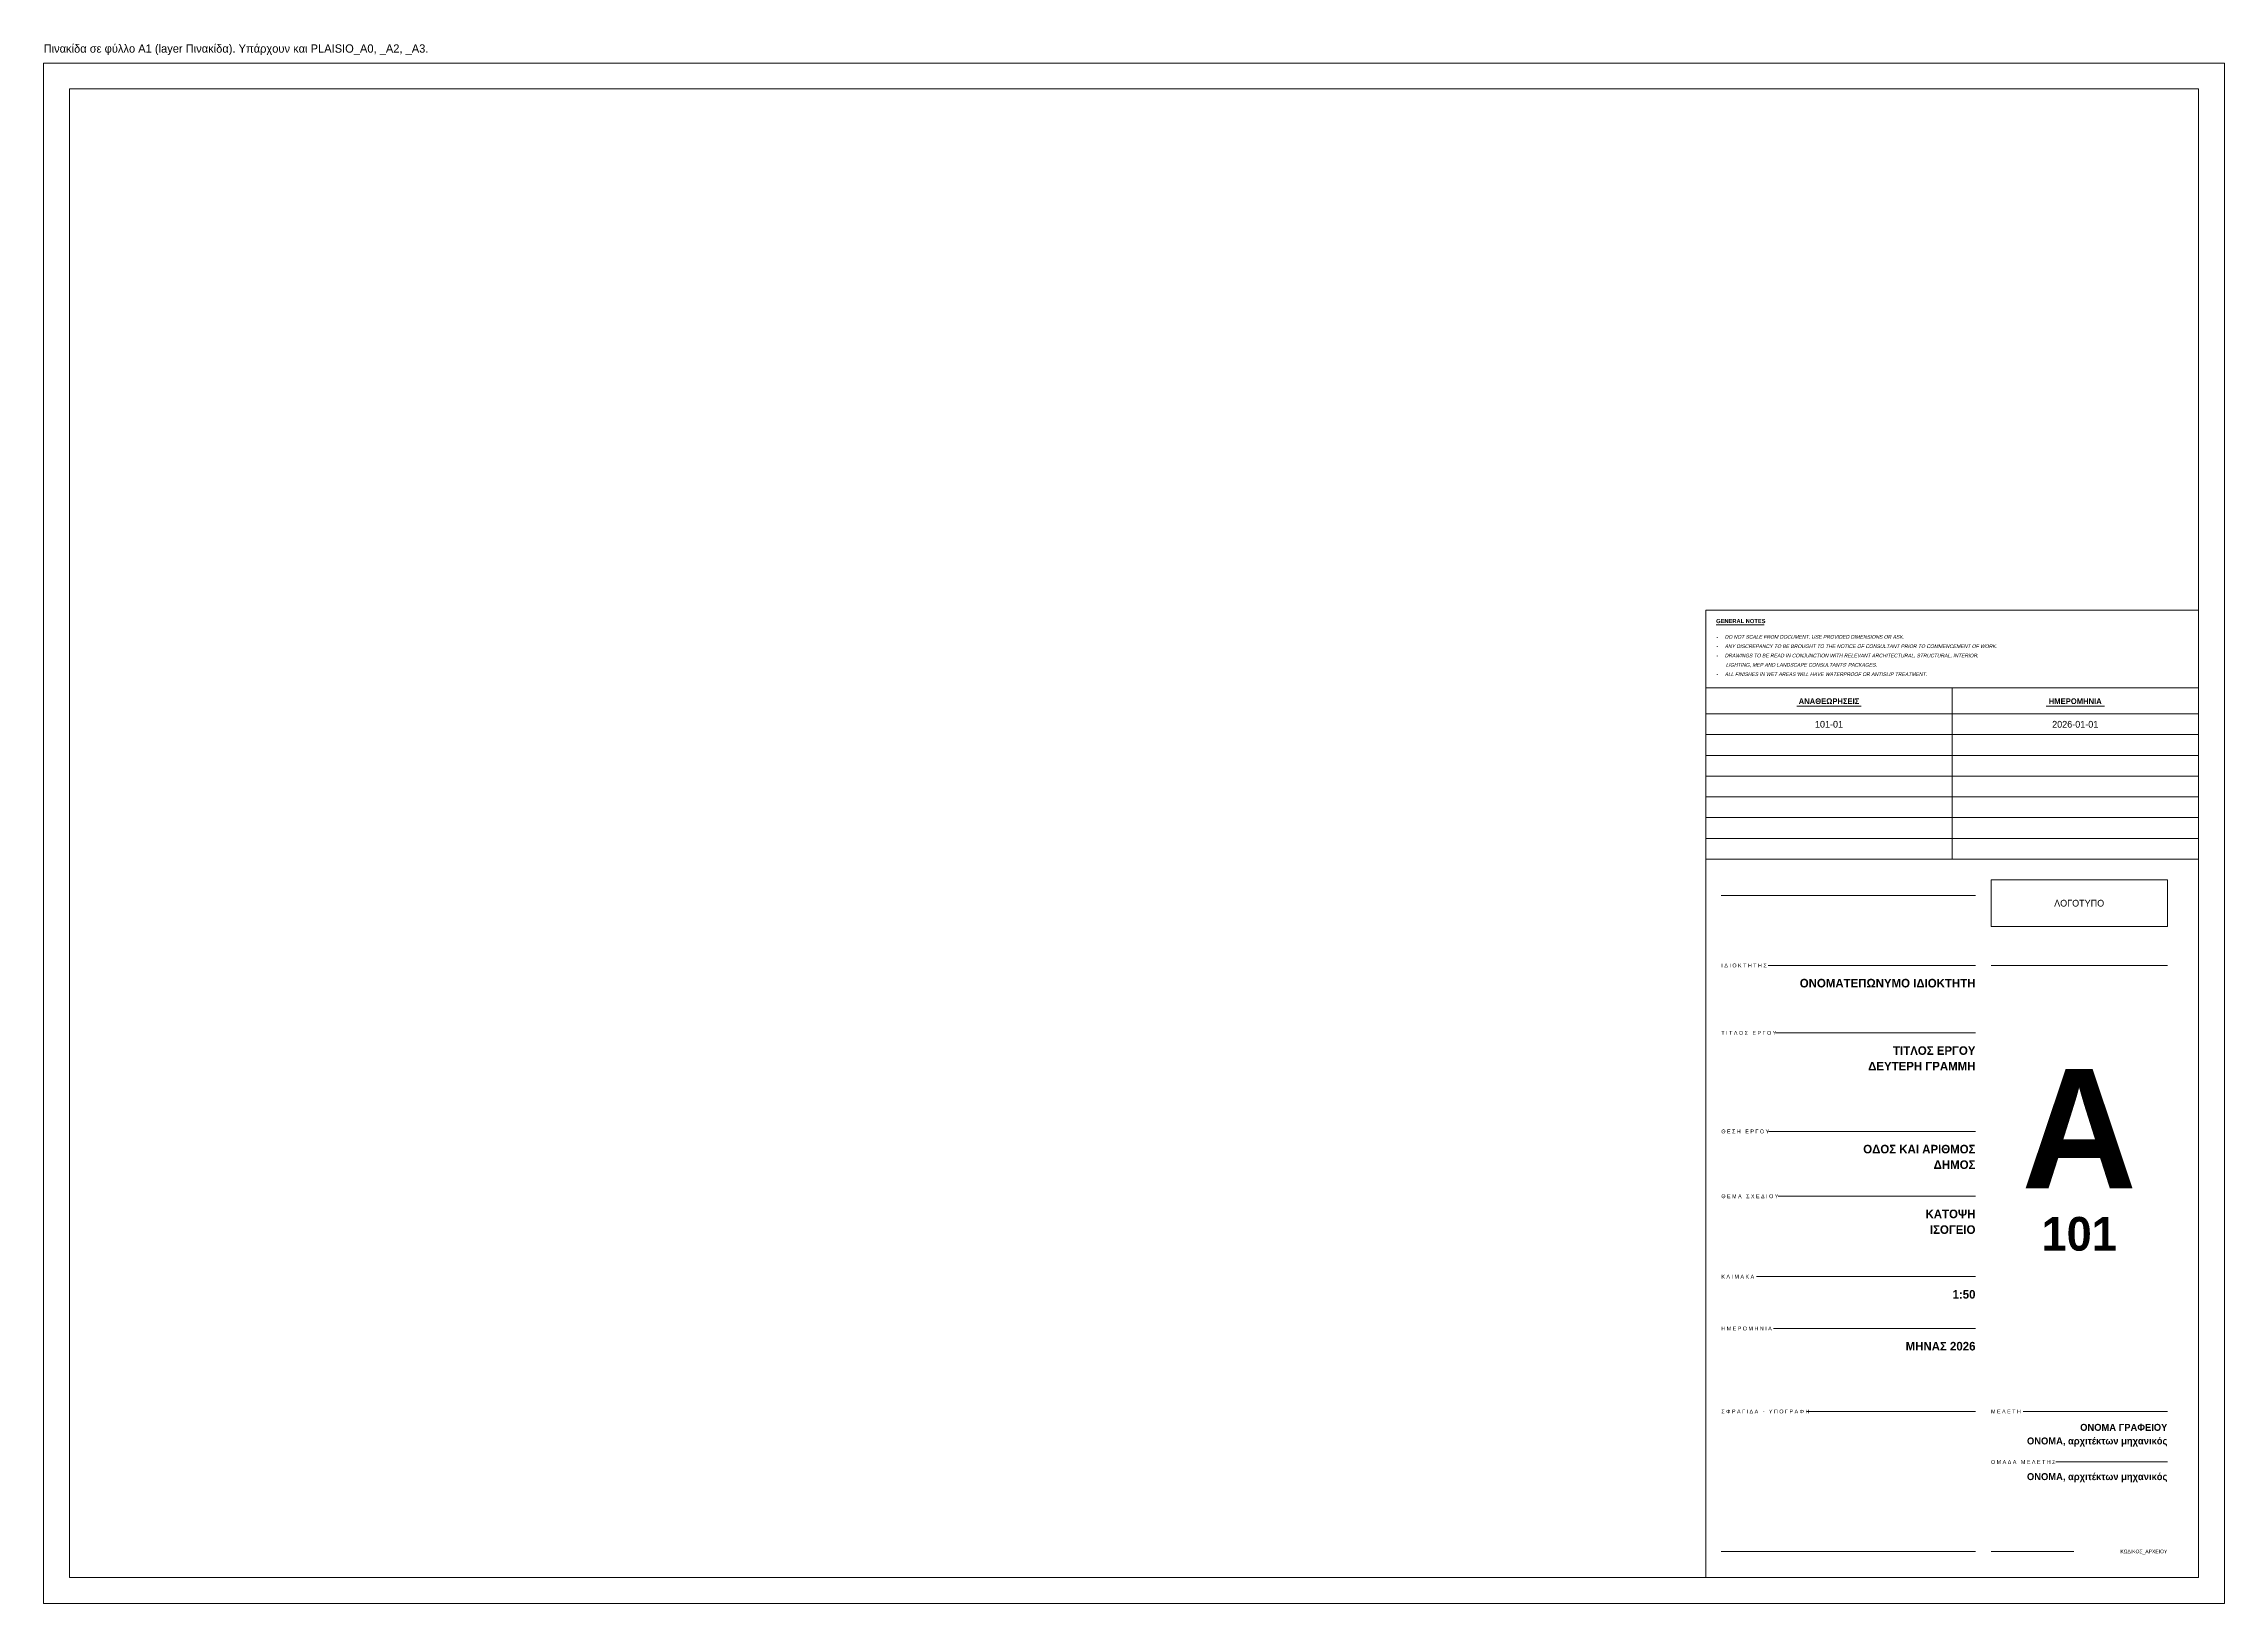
# Model space of a CAD drawing. Extents: x 0 to 269, y -106 to 0.
# Drawn here: x 23.1 to 44.12, y -24.97 to -9.93 of the extents above; entities that cross this region are included whole.
import ezdxf
from ezdxf.enums import TextEntityAlignment as Align

# ---------------------------------------------------------------- set-up
doc = ezdxf.new("R2010")
doc.units = 0
doc.layers.add('KIT-Οδηγίες', color=140, linetype='Continuous', plot=False)
doc.layers.add('Πινακίδα', color=61, linetype='Continuous', lineweight=18)
doc.styles.add('KIT', font='Commissioner-Regular.ttf')
doc.styles.add('KIT-B', font='Commissioner-Bold.ttf')
doc.styles.add('KIT-L', font='Commissioner-Light.ttf')

msp = doc.modelspace()

# ---------------------------------------------------------------- texts
at = {"layer": 'KIT-Οδηγίες', "style": 'KIT'}
msp.add_text('Πινακίδα σε φύλλο A1 (layer Πινακίδα). Υπάρχουν και PLAISIO_A0, _A2, _A3.', height=0.08, dxfattribs=at).set_placement((23.1, -10.02))

# ---------------------------------------------------------------- blocks, each defined once
blk = doc.blocks.new('PLAISIO_A1_25')
at = {"color": 252}
blk.add_lwpolyline([(0, 0), (21.025, 0), (21.025, 14.85), (0, 14.85)], close=True, dxfattribs=at)
at = {"color": 62}
blk.add_lwpolyline([(0.25, 0.25), (20.775, 0.25), (20.775, 14.6), (0.25, 14.6)], close=True, dxfattribs=at)
blk = doc.blocks.new('PINAKIDA_25')
at = {"color": 62}
for p, q in [((-4.6, 6.575), (-2.15, 6.575)), ((-4.148, 5.9), (-2.15, 5.9)), ((-2, 5.9), (-0.3, 5.9)), ((-4.077, 5.25), (-2.15, 5.25)), ((-4.144, 4.3), (-2.15, 4.3)), ((-4.053, 3.675), (-2.15, 3.675)), ((-4.26, 2.9), (-2.15, 2.9)), ((-4.096, 2.4), (-2.15, 2.4)), ((-3.777, 1.6), (-2.15, 1.6)), ((-1.691, 1.6), (-0.3, 1.6)), ((-1.374, 1.113), (-0.3, 1.113)), ((-4.6, 0.25), (-2.15, 0.25)), ((-2, 0.25), (-1.2, 0.25))]:
    blk.add_line(p, q, dxfattribs=at)
blk.add_lwpolyline([(-4.75, 0), (0, 0), (0, 6.925), (-4.75, 6.925)], close=True)
at = {"color": 252}
blk.add_lwpolyline([(-2, 6.275), (-0.3, 6.275), (-0.3, 6.725), (-2, 6.725)], close=True, dxfattribs=at)
at = {"color": 252, "style": 'KIT-L'}
blk.add_text('ΛΟΓΟΤΥΠΟ', height=0.065, dxfattribs=at).set_placement((-1.15, 6.5), align=Align.MIDDLE_CENTER)
at = {"style": 'KIT-L'}
for s, p in [('Ι Δ Ι Ο Κ Τ Η Τ Η Σ', (-4.6, 5.881)), ('Τ Ι Τ Λ Ο Σ   Ε Ρ Γ Ο Υ', (-4.6, 5.231)), ('Θ Ε Σ Η   Ε Ρ Γ Ο Υ', (-4.6, 4.281)), ('Θ Ε Μ Α   Σ Χ Ε Δ Ι Ο Υ', (-4.6, 3.656)), ('Κ Λ Ι Μ Α Κ Α', (-4.6, 2.881)), ('Η Μ Ε Ρ Ο Μ Η Ν Ι Α', (-4.6, 2.381)), ('Σ Φ Ρ Α Γ Ι Δ Α   -   Υ Π Ο Γ Ρ Α Φ Η', (-4.6, 1.581)), ('Μ Ε Λ Ε Τ Η', (-2, 1.581)), ('Ο Μ Α Δ Α   Μ Ε Λ Ε Τ Η Σ', (-2, 1.094))]:
    blk.add_text(s, height=0.0375, dxfattribs=at).set_placement(p)
for tag, height, style, p in [('ΙΔΙΟΚΤΗΤΗΣ1', 0.0825, 'KIT-B', (-2.15, 5.688)), ('ΙΔΙΟΚΤΗΤΗΣ2', 0.0825, 'KIT-B', (-2.15, 5.538)), ('ΤΙΤΛΟΣ1', 0.0825, 'KIT-B', (-2.15, 5.038)), ('ΤΙΤΛΟΣ2', 0.0825, 'KIT-B', (-2.15, 4.888)), ('ΤΙΤΛΟΣ3', 0.0825, 'KIT-B', (-2.15, 4.737)), ('ΤΙΤΛΟΣ4', 0.0825, 'KIT-B', (-2.15, 4.588)), ('ΘΕΣΗ1', 0.0825, 'KIT-B', (-2.15, 4.088)), ('ΘΕΣΗ2', 0.0825, 'KIT-B', (-2.15, 3.938)), ('ΘΕΜΑ1', 0.0825, 'KIT-B', (-2.15, 3.463)), ('ΘΕΜΑ2', 0.0825, 'KIT-B', (-2.15, 3.312)), ('ΘΕΜΑ3', 0.0825, 'KIT-B', (-2.15, 3.163)), ('ΚΛΙΜΑΚΑ', 0.0825, 'KIT-B', (-2.15, 2.688)), ('ΗΜΕΡΟΜΗΝΙΑ', 0.0825, 'KIT-B', (-2.15, 2.188)), ('ΜΕΛΕΤΗ1', 0.0675, 'KIT-B', (-0.3, 1.413)), ('ΜΕΛΕΤΗ2', 0.0675, 'KIT-B', (-0.3, 1.282)), ('ΟΜΑΔΑ1', 0.0675, 'KIT-B', (-0.3, 0.938)), ('ΟΜΑΔΑ2', 0.0675, 'KIT-B', (-0.3, 0.807)), ('ΟΜΑΔΑ3', 0.0675, 'KIT-B', (-0.3, 0.678)), ('ΟΜΑΔΑ4', 0.0675, 'KIT-B', (-0.3, 0.547)), ('ΑΡΧΕΙΟ', 0.035, 'KIT', (-0.3, 0.233))]:
    blk.add_attdef(tag, text='', height=height, dxfattribs=dict(style=style)).set_placement(p, align=Align.RIGHT)
at = {"style": 'KIT-B'}
for tag, height, p in [('ΚΑΤΗΓΟΡΙΑ', 1.15, (-1.15, 3.75)), ('ΑΡΙΘΜΟΣ', 0.325, (-1.15, 3.15))]:
    blk.add_attdef(tag, text='', height=height, dxfattribs=at).set_placement(p, align=Align.CENTER)
blk = doc.blocks.new('ANATHEORISEIS_25')
for p, q in [((-3.873, 1.474), (-3.252, 1.474)), ((-2.375, 0), (-2.375, 1.65)), ((-1.468, 1.474), (-0.907, 1.474)), ((-4.75, 1.4), (0, 1.4)), ((-4.75, 1.2), (0, 1.2)), ((-4.75, 1), (0, 1)), ((-4.75, 0.8), (0, 0.8)), ((-4.75, 0.6), (0, 0.6)), ((-4.75, 0.4), (0, 0.4)), ((-4.75, 0.2), (0, 0.2))]:
    blk.add_line(p, q)
blk.add_lwpolyline([(-4.75, 0), (0, 0), (0, 1.65), (-4.75, 1.65)], close=True)
at = {"style": 'KIT-B'}
for s, p in [('ΑΝΑΘΕΩΡΗΣΕΙΣ', (-3.562, 1.495)), ('ΗΜΕΡΟΜΗΝΙΑ', (-1.188, 1.495))]:
    blk.add_text(s, height=0.055, dxfattribs=at).set_placement(p, align=Align.CENTER)
at = {"style": 'KIT-L'}
for tag, p in [('ΑΝΑΘ1', (-3.562, 1.3)), ('ΗΜΕΡ1', (-1.188, 1.3)), ('ΑΝΑΘ2', (-3.562, 1.1)), ('ΗΜΕΡ2', (-1.188, 1.1)), ('ΑΝΑΘ3', (-3.562, 0.9)), ('ΗΜΕΡ3', (-1.188, 0.9)), ('ΑΝΑΘ4', (-3.562, 0.7)), ('ΗΜΕΡ4', (-1.188, 0.7)), ('ΑΝΑΘ5', (-3.562, 0.5)), ('ΗΜΕΡ5', (-1.188, 0.5)), ('ΑΝΑΘ6', (-3.562, 0.3)), ('ΗΜΕΡ6', (-1.188, 0.3)), ('ΑΝΑΘ7', (-3.562, 0.1)), ('ΗΜΕΡ7', (-1.188, 0.1))]:
    blk.add_attdef(tag, text='', height=0.065, dxfattribs=at).set_placement(p, align=Align.MIDDLE_CENTER)
blk = doc.blocks.new('SIMEIOSEIS_25')
blk.add_line((-4.65, 0.608), (-4.187, 0.608))
blk.add_lwpolyline([(-4.75, 0), (0, 0), (0, 0.75), (-4.75, 0.75)], close=True)
at = {"style": 'KIT-B'}
blk.add_text('GENERAL NOTES', height=0.04, dxfattribs=at).set_placement((-4.65, 0.625))
at = {"style": 'KIT', "oblique": 12}
for s, p in [('-     DO NOT SCALE FROM DOCUMENT. USE PROVIDED DIMENSIONS OR ASK.', (-4.65, 0.475)), ('-     ANY DISCREPANCY TO BE BROUGHT TO THE NOTICE OF CONSULTANT PRIOR TO COMMENCEMENT OF WORK.', (-4.65, 0.385)), ('-     DRAWINGS TO BE READ IN CONJUNCTION WITH RELEVANT ARCHITECTURAL, STRUCTURAL, INTERIOR,', (-4.65, 0.295)), ("       LIGHTING, MEP AND LANDSCAPE CONSULTANTS' PACKAGES.", (-4.65, 0.205)), ('-     ALL FINISHES IN WET AREAS WILL HAVE WATERPROOF OR ANTISLIP TREATMENT.', (-4.65, 0.115))]:
    blk.add_text(s, height=0.035, dxfattribs=at).set_placement(p)

# ---------------------------------------------------------------- block references
at = {"layer": 'Πινακίδα'}
for name, p in [('PLAISIO_A1_25', (23.1, -24.97)), ('SIMEIOSEIS_25', (43.875, -16.145))]:
    msp.add_blockref(name, p, dxfattribs=at)
for name, p, values in [('ANATHEORISEIS_25', (43.875, -17.795), {'ΑΝΑΘ1': '101-01', 'ΗΜΕΡ1': '2026-01-01'}), ('PINAKIDA_25', (43.875, -24.72), {'ΙΔΙΟΚΤΗΤΗΣ1': 'ΟΝΟΜΑΤΕΠΩΝΥΜΟ ΙΔΙΟΚΤΗΤΗ', 'ΤΙΤΛΟΣ1': 'ΤΙΤΛΟΣ ΕΡΓΟΥ', 'ΤΙΤΛΟΣ2': 'ΔΕΥΤΕΡΗ ΓΡΑΜΜΗ', 'ΘΕΣΗ1': 'ΟΔΟΣ ΚΑΙ ΑΡΙΘΜΟΣ', 'ΘΕΣΗ2': 'ΔΗΜΟΣ', 'ΘΕΜΑ1': 'ΚΑΤΟΨΗ', 'ΘΕΜΑ2': 'ΙΣΟΓΕΙΟ', 'ΚΛΙΜΑΚΑ': '1:50', 'ΗΜΕΡΟΜΗΝΙΑ': 'ΜΗΝΑΣ 2026', 'ΚΑΤΗΓΟΡΙΑ': 'Α', 'ΑΡΙΘΜΟΣ': '101', 'ΜΕΛΕΤΗ1': 'ΟΝΟΜΑ ΓΡΑΦΕΙΟΥ', 'ΜΕΛΕΤΗ2': 'ΟΝΟΜΑ, αρχιτέκτων μηχανικός', 'ΟΜΑΔΑ1': 'ΟΝΟΜΑ, αρχιτέκτων μηχανικός', 'ΑΡΧΕΙΟ': 'ΚΩΔΙΚΟΣ_ΑΡΧΕΙΟΥ'})]:
    msp.add_blockref(name, p, dxfattribs=at).add_auto_attribs(values)

msp.set_redraw_order([(e.dxf.handle, doc.entitydb.next_handle()) for e in msp.query("TEXT MTEXT ATTDEF DIMENSION ARC_DIMENSION")])  # texts and dimensions are drawn at this point

doc.saveas('drawing.dxf')
